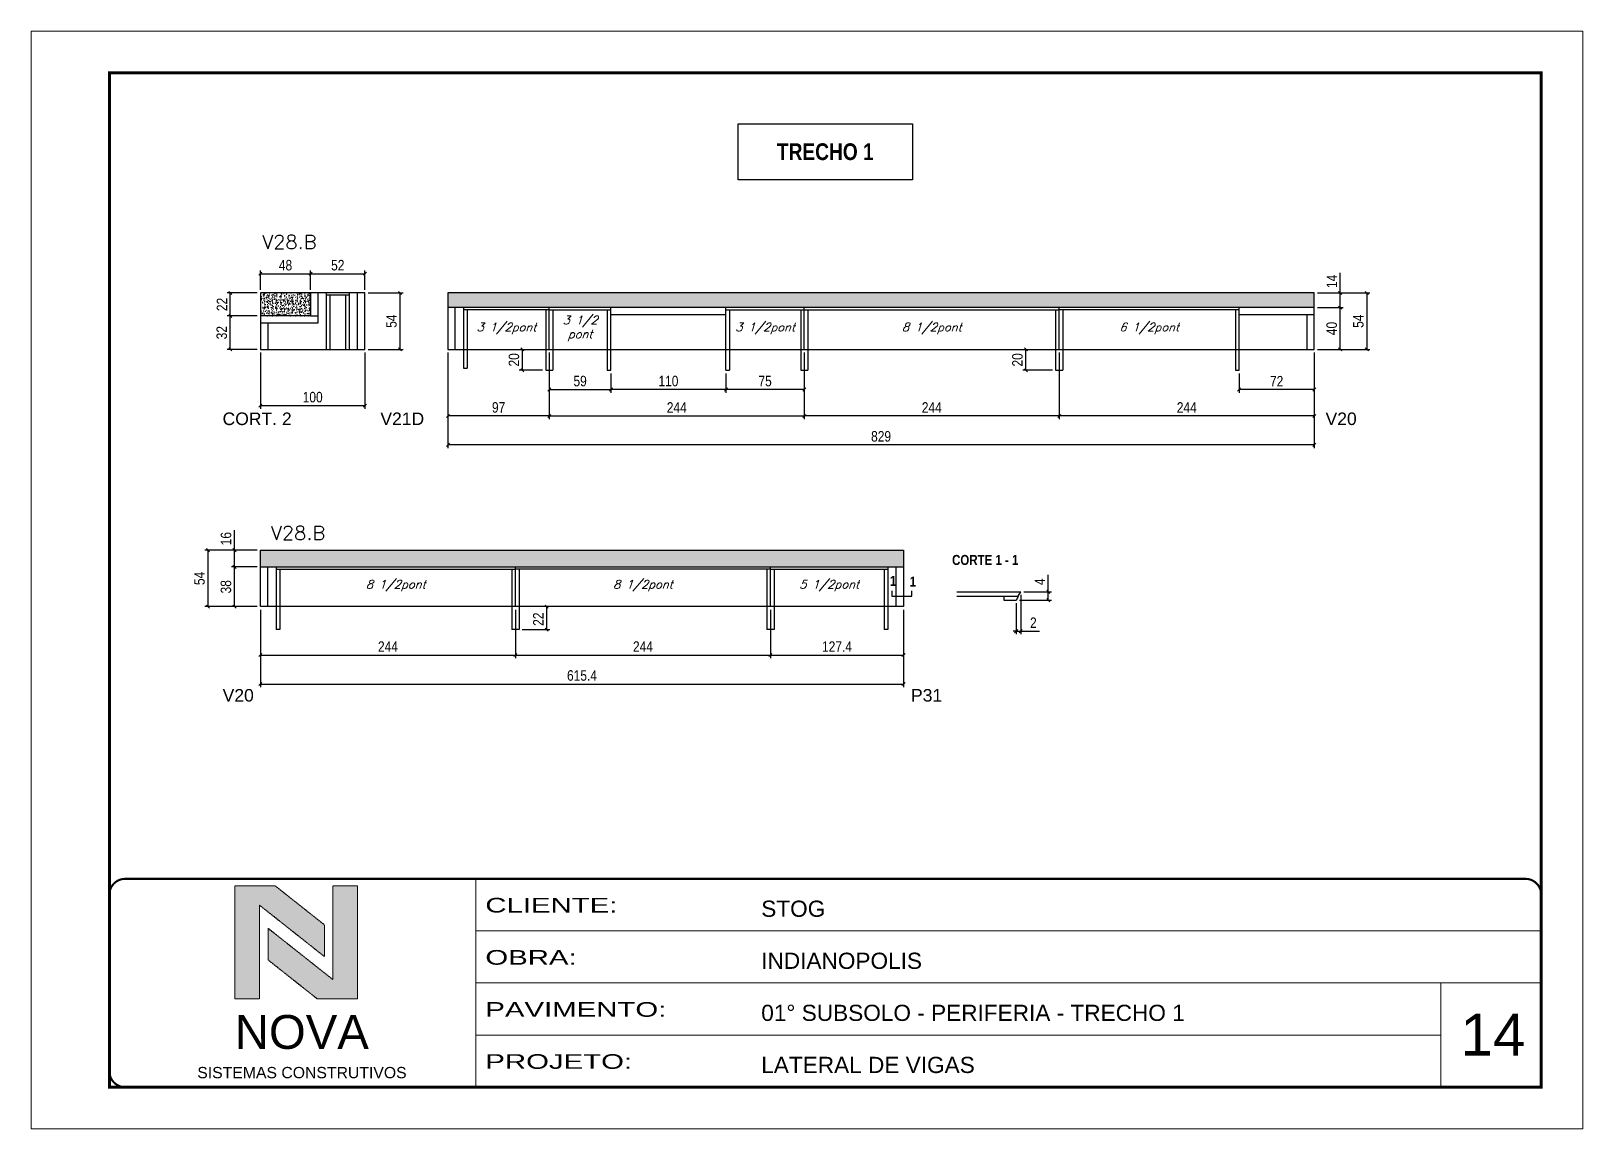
# Model space of a CAD drawing. Extents: x 0 to 6325, y 5574 to 19307.
# Drawn here: x 1585 to 3070, y 13614 to 14664 of the extents above; entities that cross this region are included whole.
import ezdxf

# ---------------------------------------------------------------- set-up
doc = ezdxf.new("R2010")
doc.units = 0
doc.linetypes.add('CONTINUO', pattern=[0])
doc.linetypes.add('DASHED', pattern=[0.75, 0.5, -0.25])
for name, color, linetype in [('1', 1, 'Continuous'), ('5', 5, 'Continuous'), ('COTA', 241, 'Continuous'), ('detalhes', 4, 'Continuous'), ('NOMENCLATURA', 7, 'Continuous'), ('Painéis', 200, 'Continuous'), ('SARR_2.2x7', 40, 'Continuous'), ('SARR_3.5x7', 81, 'Continuous'), ('texto', 7, 'Continuous')]:
    doc.layers.add(name, color=color, linetype=linetype)
for name, color, linetype, lineweight in [('CARIMBO', 255, 'Continuous', 9), ('CARIMBO-LEGENDA', 75, 'Continuous', 15), ('Folhas', 255, 'Continuous', 9), ('SARRAFO DE PRESSAO', 251, 'DASHED', 9), ('Texto Seção', 7, 'Continuous', 15)]:
    doc.layers.add(name, color=color, linetype=linetype, lineweight=lineweight)
doc.styles.add('arial', font='arial.ttf')
doc.styles.add('COTA TECNICA', font='techl___.ttf', dxfattribs={"height": 10})
doc.styles.add('REGUA-120', font='ROMANS.shx', dxfattribs={"height": 15})
doc.styles.add('ROMANC', font='techb___.ttf', dxfattribs={"height": 2.5})
doc.styles.add('Romans', font='romans.shx')
doc.styles.get("Standard").update_dxf_attribs({"font": 'arial.ttf'})
doc.styles.add('TECNICA', font='techb___.ttf', dxfattribs={"height": 10})
doc.styles.add('Tecnologia', font='')
doc.styles.get('Tecnologia').set_extended_font_data('Forgotten Futurist')
doc.dimstyles.new('PAINEL', dxfattribs={"dimtxt": 10, "dimasz": 3, "dimexe": 3, "dimexo": 3, "dimgap": 3, "dimtad": 1, "dimdec": 1, "dimzin": 12, "dimdsep": 46, "dimtxsty": 'COTA TECNICA', "dimblk1": 'OBLIQUE', "dimblk2": 'OBLIQUE', "dimsah": 1, "dimcen": 0.9, "dimclrd": 4, "dimclre": 4, "dimclrt": 240, "dimadec": 1, "dimazin": 3, "dimtfac": 1, "dimtdec": 1, "dimtmove": 0, "dimatfit": 3, "dimfxl": 1, "dimtolj": 1, "dimtzin": 12, "dimarcsym": 0})

msp = doc.modelspace()

# ---------------------------------------------------------------- texts
at = {"layer": '5', "linetype": 'Continuous'}
for s, rotation, p in [('CORT. 2', 0.00004, (1768.27, 14287.46)), ('V21D', 0.00004, (1919.27, 14287.46)), ('V20', 0.00004, (2823.67, 14287.46)), ('V20', 0.00004, (1768.34, 14023.01)), ('P31', 359.99996, (2427.02, 14023.01))]:
    msp.add_text(s, height=12, rotation=rotation, dxfattribs=at).set_placement(p)
at = {"layer": 'CARIMBO', "style": 'arial'}
msp.add_text('14', height=40, dxfattribs=at).set_placement((2952.86, 13684.42))
at = {"layer": 'detalhes', "style": 'TECNICA'}
for s, p in [('CORTE 1 - 1', (2466.29, 14153.65)), ('1', (2406.86, 14133.63)), ('1', (2425.82, 14132.97))]:
    msp.add_text(s, height=9.6, dxfattribs=at).set_placement(p)
at = {"layer": 'NOMENCLATURA', "color": 2, "insert": (2345, 14548.79), "char_height": 16, "attachment_point": 5, "style": 'ROMANC'}
msp.add_mtext('TRECHO 1', dxfattribs=at)
at = {"layer": 'texto', "color": 2, "char_height": 8, "attachment_point": 5, "style": 'Romans'}
for s, insert in [('{\\Q19;\\C256;3 1/2\\Ppont}', (2110.44, 14379.84)), ('{\\Q19;\\C256;3 1/2pont}', (2039.94, 14379.84)), ('{\\Q19;\\C256;3 1/2pont}', (2287.44, 14379.84)), ('{\\Q19;\\C256;8 1/2pont}', (2446.94, 14379.84)), ('{\\Q19;\\C256;6 1/2pont}', (2654.94, 14379.84)), ('{\\Q19;\\C256;8 1/2pont}', (1934.03, 14133.83)), ('{\\Q19;\\C256;8 1/2pont}', (2170.53, 14133.83)), ('{\\Q19;\\C256;5 1/2pont}', (2348.73, 14133.83))]:
    msp.add_mtext(s, dxfattribs=dict(at, insert=insert))
at = {"layer": 'Texto Seção', "style": 'REGUA-120', "width": 1.05}
for p in [(1806.18, 14456.07), (1814.53, 14177.83)]:
    msp.add_text('V28.B', height=13, dxfattribs=at).set_placement(p)

# ---------------------------------------------------------------- blocks, each defined once
blk = doc.blocks.new('A$C64660E27')
at = {"layer": 'COTA', "true_color": 0x1a1a1a}
h = blk.add_hatch(color=250, dxfattribs=at)
h.dxf.hatch_style = 1
h.paths.add_polyline_path([(185.4, -11.6), (142.4, -11.6), (142.4, -131.6), (168.8, -131.6), (168.8, -32.2), (237.7, -86.7), (237.7, -53)])
at = {"layer": 'COTA'}
h = blk.add_hatch(color=20, dxfattribs=at)
h.dxf.hatch_style = 1
h.paths.add_polyline_path([(273, -11.4), (246.6, -11.4), (246.6, -111.1), (177.7, -56.6), (177.7, -90.2), (230, -131.6), (273, -131.6)])
for p, q in [((142.4, -131.6), (142.4, -11.6)), ((142.4, -11.6), (185.4, -11.6)), ((185.4, -11.6), (237.7, -53)), ((273, -11.4), (246.6, -11.4)), ((246.6, -111.1), (246.6, -11.4)), ((273, -11.4), (273, -131.6)), ((168.8, -32.2), (237.7, -86.7)), ((168.8, -131.6), (168.8, -32.2)), ((246.6, -111.1), (177.7, -56.6)), ((177.7, -90.2), (177.7, -56.6)), ((237.7, -86.7), (237.7, -53)), ((230, -131.6), (177.7, -90.2)), ((142.4, -131.6), (168.8, -131.6)), ((273, -131.6), (230, -131.6))]:
    blk.add_line(p, q)
at = {"layer": 'CARIMBO-LEGENDA', "color": 7, "linetype": 'Continuous', "ltscale": 100, "style": 'arial'}
blk.add_text('NOVA', height=36, dxfattribs=at).set_placement((142.4, -184.8))
at = {"layer": 'CARIMBO-LEGENDA', "color": 7, "linetype": 'Continuous', "style": 'arial'}
blk.add_text('SISTEMAS CONSTRUTIVOS', height=12, dxfattribs=at).set_placement((102.5, -216))
blk = doc.blocks.new('9999999999')
at = {"color": 30, "linetype": 'CONTINUO'}
for p, q in [((98564.6, 34230.2), (98564.6, 34429.4)), ((98564.6, 34379.6), (99584, 34379.6)), ((98564.6, 34329.8), (99488, 34329.8)), ((99584, 34329.8), (99488, 34329.8)), ((99488, 34329.8), (99488, 34230.2)), ((98564.6, 34280), (99488, 34280))]:
    blk.add_line(p, q, dxfattribs=at)
at = {"color": 30, "linetype": 'CONTINUO', "const_width": 2}
blk.add_lwpolyline([(99584, 34230.2), (99584, 34414.4, 0.414214), (99569, 34429.4), (98229, 34429.4, 0.414214), (98214, 34414.4), (98214, 34245.2, 0.414214), (98229, 34230.2), (99584, 34230.2)], format="xyb", dxfattribs=at)
at = {"layer": 'Folhas'}
blk.add_lwpolyline([(98139, 34190.2), (99624, 34190.2), (99624, 35240.2), (98139, 35240.2)], close=True, dxfattribs=at)
at = {"layer": 'Folhas', "color": 30, "const_width": 3}
blk.add_lwpolyline([(98214, 34230.2), (99584, 34230.2), (99584, 35200.2), (98214, 35200.2)], close=True, dxfattribs=at)
at = {"xscale": 0.9, "yscale": 0.9, "zscale": 0.9}
blk.add_blockref('A$C64660E27', (98205.8, 34433.1), dxfattribs=at)
at = {"color": 7, "linetype": 'Continuous', "ltscale": 5, "style": 'arial'}
for s, height, p in [('STOG', 15.48, (98837.7, 34393.1)), ('INDIANOPOLIS', 15.483, (98837.7, 34343.3)), ('01° SUBSOLO - PERIFERIA - TRECHO 1', 15.483, (98837.7, 34293.5)), ('LATERAL DE VIGAS', 15.483, (98837.7, 34243.7))]:
    blk.add_text(s, height=height, dxfattribs=at).set_placement(p)
at = {"layer": 'Folhas', "color": 7, "style": 'Tecnologia', "width": 1.5}
for s, p in [('CLIENTE:', (98573.7, 34397.2)), ('OBRA:', (98573.7, 34347.3)), ('PAVIMENTO:', (98573.7, 34297.5)), ('PROJETO:', (98573.7, 34247.7))]:
    blk.add_text(s, height=14, dxfattribs=at).set_placement(p)
blk = doc.blocks.new('_Oblique')
at = {"layer": '1', "color": 0, "lineweight": -2}
blk.add_line((-0.5, -0.5), (0.5, 0.5), dxfattribs=at)
blk = doc.blocks.new('*D4873')
at = {"layer": 'COTA', "color": 4, "lineweight": -2, "transparency": 16777216}
for p, q in [((1804.5, 14356.8), (1804.5, 14303)), ((1904.5, 14356.8), (1904.5, 14303)), ((1904.5, 14306), (1804.5, 14306))]:
    blk.add_line(p, q, dxfattribs=at)
at = {"layer": 'Defpoints', "color": 0, "transparency": 16777216}
for p in [(1804.5, 14359.8), (1904.5, 14359.8), (1804.5, 14306)]:
    blk.add_point(p, dxfattribs=at)
at = {"layer": 'COTA', "color": 4, "lineweight": -2, "transparency": 16777216, "xscale": 3, "yscale": 3, "zscale": 3, "rotation": 180}
blk.add_blockref('_Oblique', (1804.5, 14306), dxfattribs=at)
at = {"layer": 'COTA', "color": 4, "lineweight": -2, "transparency": 16777216, "xscale": 3, "yscale": 3, "zscale": 3}
blk.add_blockref('_Oblique', (1904.5, 14306), dxfattribs=at)
at = {"layer": 'COTA', "color": 240, "transparency": 16777216, "insert": (1854.5, 14314.1), "char_height": 10, "attachment_point": 5, "style": 'COTA TECNICA'}
blk.add_mtext('\\A1;100', dxfattribs=at)
blk = doc.blocks.new('*D4874')
at = {"layer": 'COTA', "color": 4, "lineweight": -2, "transparency": 16777216}
for p, q in [((1801.5, 14391.8), (1772.7, 14391.8)), ((1775.7, 14359.8), (1775.7, 14391.8)), ((1801.5, 14359.8), (1772.7, 14359.8))]:
    blk.add_line(p, q, dxfattribs=at)
at = {"layer": 'Defpoints', "color": 0, "transparency": 16777216}
for p in [(1775.7, 14391.8), (1804.5, 14391.8), (1804.5, 14359.8)]:
    blk.add_point(p, dxfattribs=at)
at = {"layer": 'COTA', "color": 4, "lineweight": -2, "transparency": 16777216, "xscale": 3, "yscale": 3, "zscale": 3}
for p, rotation in [((1775.7, 14391.8), 90), ((1775.7, 14359.8), 270)]:
    blk.add_blockref('_Oblique', p, dxfattribs=dict(at, rotation=rotation))
at = {"layer": 'COTA', "color": 240, "transparency": 16777216, "insert": (1767.5, 14375.8), "char_height": 10, "attachment_point": 5, "rotation": 90, "style": 'COTA TECNICA'}
blk.add_mtext('\\A1;32', dxfattribs=at)
blk = doc.blocks.new('*D4875')
at = {"layer": 'COTA', "color": 4, "lineweight": -2, "transparency": 16777216}
for p, q in [((1801.5, 14413.8), (1772.7, 14413.8)), ((1775.7, 14391.8), (1775.7, 14413.8)), ((1801.5, 14391.8), (1772.7, 14391.8))]:
    blk.add_line(p, q, dxfattribs=at)
at = {"layer": 'Defpoints', "color": 0, "transparency": 16777216}
for p in [(1775.7, 14413.8), (1804.5, 14413.8), (1804.5, 14391.8)]:
    blk.add_point(p, dxfattribs=at)
at = {"layer": 'COTA', "color": 4, "lineweight": -2, "transparency": 16777216, "xscale": 3, "yscale": 3, "zscale": 3}
for p, rotation in [((1775.7, 14413.8), 90), ((1775.7, 14391.8), 270)]:
    blk.add_blockref('_Oblique', p, dxfattribs=dict(at, rotation=rotation))
at = {"layer": 'COTA', "color": 240, "transparency": 16777216, "insert": (1767.7, 14402.8), "char_height": 10, "attachment_point": 5, "rotation": 90, "style": 'COTA TECNICA'}
blk.add_mtext('\\A1;22', dxfattribs=at)
blk = doc.blocks.new('*D4876')
at = {"layer": 'COTA', "color": 4, "lineweight": -2, "transparency": 16777216}
for p, q in [((1907.5, 14413.8), (1941, 14413.8)), ((1938, 14413.8), (1938, 14359.8)), ((1907.5, 14359.8), (1941, 14359.8))]:
    blk.add_line(p, q, dxfattribs=at)
at = {"layer": 'Defpoints', "color": 0, "transparency": 16777216}
for p in [(1904.5, 14413.8), (1904.5, 14359.8), (1938, 14359.8)]:
    blk.add_point(p, dxfattribs=at)
at = {"layer": 'COTA', "color": 4, "lineweight": -2, "transparency": 16777216, "xscale": 3, "yscale": 3, "zscale": 3}
for p, rotation in [((1938, 14413.8), 90), ((1938, 14359.8), 270)]:
    blk.add_blockref('_Oblique', p, dxfattribs=dict(at, rotation=rotation))
at = {"layer": 'COTA', "color": 240, "transparency": 16777216, "insert": (1929.9, 14386.8), "char_height": 10, "attachment_point": 5, "rotation": 90, "style": 'COTA TECNICA'}
blk.add_mtext('\\A1;54', dxfattribs=at)
blk = doc.blocks.new('*D4877')
at = {"layer": 'COTA', "color": 4, "lineweight": -2, "transparency": 16777216}
for p, q in [((1804.5, 14416.8), (1804.5, 14435.2)), ((1852.5, 14416.8), (1852.5, 14435.2)), ((1804.5, 14432.2), (1852.5, 14432.2))]:
    blk.add_line(p, q, dxfattribs=at)
at = {"layer": 'Defpoints', "color": 0, "transparency": 16777216}
for p in [(1852.5, 14432.2), (1804.5, 14413.8), (1852.5, 14413.8)]:
    blk.add_point(p, dxfattribs=at)
at = {"layer": 'COTA', "color": 4, "lineweight": -2, "transparency": 16777216, "xscale": 3, "yscale": 3, "zscale": 3, "rotation": 180}
blk.add_blockref('_Oblique', (1804.5, 14432.2), dxfattribs=at)
at = {"layer": 'COTA', "color": 4, "lineweight": -2, "transparency": 16777216, "xscale": 3, "yscale": 3, "zscale": 3}
blk.add_blockref('_Oblique', (1852.5, 14432.2), dxfattribs=at)
at = {"layer": 'COTA', "color": 240, "transparency": 16777216, "insert": (1828.5, 14440.3), "char_height": 10, "attachment_point": 5, "style": 'COTA TECNICA'}
blk.add_mtext('\\A1;48', dxfattribs=at)
blk = doc.blocks.new('*D4878')
at = {"layer": 'COTA', "color": 4, "lineweight": -2, "transparency": 16777216}
for p, q in [((1852.5, 14416.8), (1852.5, 14435.2)), ((1904.5, 14416.8), (1904.5, 14435.2)), ((1852.5, 14432.2), (1904.5, 14432.2))]:
    blk.add_line(p, q, dxfattribs=at)
at = {"layer": 'Defpoints', "color": 0, "transparency": 16777216}
for p in [(1904.5, 14432.2), (1852.5, 14413.8), (1904.5, 14413.8)]:
    blk.add_point(p, dxfattribs=at)
at = {"layer": 'COTA', "color": 4, "lineweight": -2, "transparency": 16777216, "xscale": 3, "yscale": 3, "zscale": 3, "rotation": 180}
blk.add_blockref('_Oblique', (1852.5, 14432.2), dxfattribs=at)
at = {"layer": 'COTA', "color": 4, "lineweight": -2, "transparency": 16777216, "xscale": 3, "yscale": 3, "zscale": 3}
blk.add_blockref('_Oblique', (1904.5, 14432.2), dxfattribs=at)
at = {"layer": 'COTA', "color": 240, "transparency": 16777216, "insert": (1878.5, 14440.3), "char_height": 10, "attachment_point": 5, "style": 'COTA TECNICA'}
blk.add_mtext('\\A1;52', dxfattribs=at)
blk = doc.blocks.new('*D4859')
at = {"layer": 'COTA', "color": 4, "lineweight": -2, "transparency": 16777216}
for p, q in [((2815.9, 14399.8), (2840.7, 14399.8)), ((2837.7, 14359.8), (2837.7, 14399.8)), ((2815.9, 14359.8), (2840.7, 14359.8))]:
    blk.add_line(p, q, dxfattribs=at)
at = {"layer": 'Defpoints', "color": 0, "transparency": 16777216}
for p in [(2812.9, 14399.8), (2837.7, 14399.8), (2812.9, 14359.8)]:
    blk.add_point(p, dxfattribs=at)
at = {"layer": 'COTA', "color": 4, "lineweight": -2, "transparency": 16777216, "xscale": 3, "yscale": 3, "zscale": 3}
for p, rotation in [((2837.7, 14399.8), 90), ((2837.7, 14359.8), 270)]:
    blk.add_blockref('_Oblique', p, dxfattribs=dict(at, rotation=rotation))
at = {"layer": 'COTA', "color": 240, "transparency": 16777216, "insert": (2829.6, 14379.8), "char_height": 10, "attachment_point": 5, "rotation": 90, "style": 'COTA TECNICA'}
blk.add_mtext('\\A1;40', dxfattribs=at)
blk = doc.blocks.new('*D4860')
at = {"layer": 'COTA', "color": 4, "lineweight": -2, "transparency": 16777216}
for p, q in [((1983.9, 14356.8), (1983.9, 14265.5)), ((2812.9, 14356.8), (2812.9, 14265.5)), ((2812.9, 14268.5), (1983.9, 14268.5))]:
    blk.add_line(p, q, dxfattribs=at)
at = {"layer": 'Defpoints', "color": 0, "transparency": 16777216}
for p in [(1983.9, 14359.8), (2812.9, 14359.8), (1983.9, 14268.5)]:
    blk.add_point(p, dxfattribs=at)
at = {"layer": 'COTA', "color": 4, "lineweight": -2, "transparency": 16777216, "xscale": 3, "yscale": 3, "zscale": 3, "rotation": 180}
blk.add_blockref('_Oblique', (1983.9, 14268.5), dxfattribs=at)
at = {"layer": 'COTA', "color": 4, "lineweight": -2, "transparency": 16777216, "xscale": 3, "yscale": 3, "zscale": 3}
blk.add_blockref('_Oblique', (2812.9, 14268.5), dxfattribs=at)
at = {"layer": 'COTA', "color": 240, "transparency": 16777216, "insert": (2398.4, 14276.6), "char_height": 10, "attachment_point": 5, "style": 'COTA TECNICA'}
blk.add_mtext('\\A1;829', dxfattribs=at)
blk = doc.blocks.new('*D4861')
at = {"layer": 'COTA', "color": 4, "lineweight": -2, "transparency": 16777216}
for p, q in [((2837.7, 14413.8), (2837.7, 14433)), ((2815.9, 14413.8), (2840.7, 14413.8)), ((2837.7, 14399.8), (2837.7, 14413.8)), ((2815.9, 14399.8), (2840.7, 14399.8))]:
    blk.add_line(p, q, dxfattribs=at)
at = {"layer": 'Defpoints', "color": 0, "transparency": 16777216}
for p in [(2812.9, 14413.8), (2837.7, 14413.8), (2812.9, 14399.8)]:
    blk.add_point(p, dxfattribs=at)
at = {"layer": 'COTA', "color": 4, "lineweight": -2, "transparency": 16777216, "xscale": 3, "yscale": 3, "zscale": 3}
for p, rotation in [((2837.7, 14413.8), 90), ((2837.7, 14399.8), 270)]:
    blk.add_blockref('_Oblique', p, dxfattribs=dict(at, rotation=rotation))
at = {"layer": 'COTA', "color": 240, "transparency": 16777216, "insert": (2829.7, 14424.9), "char_height": 10, "attachment_point": 5, "rotation": 90, "style": 'COTA TECNICA'}
blk.add_mtext('\\A1;14', dxfattribs=at)
blk = doc.blocks.new('*D3717')
at = {"layer": 'COTA', "color": 4, "lineweight": -2, "transparency": 16777216}
for p, q in [((2815.9, 14413.8), (2866.2, 14413.8)), ((2863.2, 14413.8), (2863.2, 14359.8)), ((2815.9, 14359.8), (2866.2, 14359.8))]:
    blk.add_line(p, q, dxfattribs=at)
at = {"layer": 'Defpoints', "color": 0, "transparency": 16777216}
for p in [(2812.9, 14413.8), (2812.9, 14359.8), (2863.2, 14359.8)]:
    blk.add_point(p, dxfattribs=at)
at = {"layer": 'COTA', "color": 4, "lineweight": -2, "transparency": 16777216, "xscale": 3, "yscale": 3, "zscale": 3}
for p, rotation in [((2863.2, 14413.8), 90), ((2863.2, 14359.8), 270)]:
    blk.add_blockref('_Oblique', p, dxfattribs=dict(at, rotation=rotation))
at = {"layer": 'COTA', "color": 240, "transparency": 16777216, "insert": (2855.1, 14386.8), "char_height": 10, "attachment_point": 5, "rotation": 90, "style": 'COTA TECNICA'}
blk.add_mtext('\\A1;54', dxfattribs=at)
blk = doc.blocks.new('*D3718')
at = {"layer": 'COTA', "color": 4, "lineweight": -2, "transparency": 16777216}
for p, q in [((2568.9, 14356.8), (2568.9, 14293.2)), ((2812.9, 14356.8), (2812.9, 14293.2)), ((2812.9, 14296.2), (2568.9, 14296.2))]:
    blk.add_line(p, q, dxfattribs=at)
at = {"layer": 'Defpoints', "color": 0, "transparency": 16777216}
for p in [(2568.9, 14359.8), (2812.9, 14359.8), (2568.9, 14296.2)]:
    blk.add_point(p, dxfattribs=at)
at = {"layer": 'COTA', "color": 4, "lineweight": -2, "transparency": 16777216, "xscale": 3, "yscale": 3, "zscale": 3, "rotation": 180}
blk.add_blockref('_Oblique', (2568.9, 14296.2), dxfattribs=at)
at = {"layer": 'COTA', "color": 4, "lineweight": -2, "transparency": 16777216, "xscale": 3, "yscale": 3, "zscale": 3}
blk.add_blockref('_Oblique', (2812.9, 14296.2), dxfattribs=at)
at = {"layer": 'COTA', "color": 240, "transparency": 16777216, "insert": (2690.9, 14304.3), "char_height": 10, "attachment_point": 5, "style": 'COTA TECNICA'}
blk.add_mtext('\\A1;244', dxfattribs=at)
blk = doc.blocks.new('*D3719')
at = {"layer": 'COTA', "color": 4, "lineweight": -2, "transparency": 16777216}
for p, q in [((2324.9, 14356.8), (2324.9, 14293.2)), ((2568.9, 14356.8), (2568.9, 14293.2)), ((2568.9, 14296.2), (2324.9, 14296.2))]:
    blk.add_line(p, q, dxfattribs=at)
at = {"layer": 'Defpoints', "color": 0, "transparency": 16777216}
for p in [(2324.9, 14359.8), (2568.9, 14359.8), (2324.9, 14296.2)]:
    blk.add_point(p, dxfattribs=at)
at = {"layer": 'COTA', "color": 4, "lineweight": -2, "transparency": 16777216, "xscale": 3, "yscale": 3, "zscale": 3, "rotation": 180}
blk.add_blockref('_Oblique', (2324.9, 14296.2), dxfattribs=at)
at = {"layer": 'COTA', "color": 4, "lineweight": -2, "transparency": 16777216, "xscale": 3, "yscale": 3, "zscale": 3}
blk.add_blockref('_Oblique', (2568.9, 14296.2), dxfattribs=at)
at = {"layer": 'COTA', "color": 240, "transparency": 16777216, "insert": (2446.9, 14304.3), "char_height": 10, "attachment_point": 5, "style": 'COTA TECNICA'}
blk.add_mtext('\\A1;244', dxfattribs=at)
blk = doc.blocks.new('*D3720')
at = {"layer": 'COTA', "color": 4, "lineweight": -2, "transparency": 16777216}
for p, q in [((1983.9, 14356.8), (1983.9, 14293.2)), ((2080.9, 14356.8), (2080.9, 14293.2)), ((2080.9, 14296.2), (1983.9, 14296.2))]:
    blk.add_line(p, q, dxfattribs=at)
at = {"layer": 'Defpoints', "color": 0, "transparency": 16777216}
for p in [(1983.9, 14359.8), (2080.9, 14359.8), (1983.9, 14296.2)]:
    blk.add_point(p, dxfattribs=at)
at = {"layer": 'COTA', "color": 4, "lineweight": -2, "transparency": 16777216, "xscale": 3, "yscale": 3, "zscale": 3, "rotation": 180}
blk.add_blockref('_Oblique', (1983.9, 14296.2), dxfattribs=at)
at = {"layer": 'COTA', "color": 4, "lineweight": -2, "transparency": 16777216, "xscale": 3, "yscale": 3, "zscale": 3}
blk.add_blockref('_Oblique', (2080.9, 14296.2), dxfattribs=at)
at = {"layer": 'COTA', "color": 240, "transparency": 16777216, "insert": (2032.4, 14304.3), "char_height": 10, "attachment_point": 5, "style": 'COTA TECNICA'}
blk.add_mtext('\\A1;97', dxfattribs=at)
blk = doc.blocks.new('*D4862')
at = {"layer": 'COTA', "color": 4, "lineweight": -2, "transparency": 16777216}
for p, q in [((2080.9, 14356.8), (2080.9, 14293.2)), ((2324.9, 14356.8), (2324.9, 14293.2)), ((2080.9, 14296.2), (2324.9, 14296.2))]:
    blk.add_line(p, q, dxfattribs=at)
at = {"layer": 'Defpoints', "color": 0, "transparency": 16777216}
for p in [(2080.9, 14359.8), (2324.9, 14359.8), (2324.9, 14296.2)]:
    blk.add_point(p, dxfattribs=at)
at = {"layer": 'COTA', "color": 4, "lineweight": -2, "transparency": 16777216, "xscale": 3, "yscale": 3, "zscale": 3, "rotation": 180}
blk.add_blockref('_Oblique', (2080.9, 14296.2), dxfattribs=at)
at = {"layer": 'COTA', "color": 4, "lineweight": -2, "transparency": 16777216, "xscale": 3, "yscale": 3, "zscale": 3}
blk.add_blockref('_Oblique', (2324.9, 14296.2), dxfattribs=at)
at = {"layer": 'COTA', "color": 240, "transparency": 16777216, "insert": (2202.9, 14304.3), "char_height": 10, "attachment_point": 5, "style": 'COTA TECNICA'}
blk.add_mtext('\\A1;244', dxfattribs=at)
blk = doc.blocks.new('*D4863')
at = {"layer": 'COTA', "color": 4, "lineweight": -2, "transparency": 16777216}
for p, q in [((2812.9, 14356.8), (2812.9, 14318.4)), ((2740.9, 14336.8), (2740.9, 14318.4)), ((2812.9, 14321.4), (2740.9, 14321.4))]:
    blk.add_line(p, q, dxfattribs=at)
at = {"layer": 'Defpoints', "color": 0, "transparency": 16777216}
for p in [(2812.9, 14359.8), (2740.9, 14339.8), (2740.9, 14321.4)]:
    blk.add_point(p, dxfattribs=at)
at = {"layer": 'COTA', "color": 4, "lineweight": -2, "transparency": 16777216, "xscale": 3, "yscale": 3, "zscale": 3, "rotation": 180}
blk.add_blockref('_Oblique', (2740.9, 14321.4), dxfattribs=at)
at = {"layer": 'COTA', "color": 4, "lineweight": -2, "transparency": 16777216, "xscale": 3, "yscale": 3, "zscale": 3}
blk.add_blockref('_Oblique', (2812.9, 14321.4), dxfattribs=at)
at = {"layer": 'COTA', "color": 240, "transparency": 16777216, "insert": (2776.9, 14329.4), "char_height": 10, "attachment_point": 5, "style": 'COTA TECNICA'}
blk.add_mtext('\\A1;72', dxfattribs=at)
blk = doc.blocks.new('*D4864')
at = {"layer": 'COTA', "color": 4, "lineweight": -2, "transparency": 16777216}
for p, q in [((2080.9, 14356.8), (2080.9, 14318.4)), ((2139.9, 14336.8), (2139.9, 14318.4)), ((2080.9, 14321.4), (2139.9, 14321.4))]:
    blk.add_line(p, q, dxfattribs=at)
at = {"layer": 'Defpoints', "color": 0, "transparency": 16777216}
for p in [(2080.9, 14359.8), (2139.9, 14339.8), (2139.9, 14321.4)]:
    blk.add_point(p, dxfattribs=at)
at = {"layer": 'COTA', "color": 4, "lineweight": -2, "transparency": 16777216, "xscale": 3, "yscale": 3, "zscale": 3, "rotation": 180}
blk.add_blockref('_Oblique', (2080.9, 14321.4), dxfattribs=at)
at = {"layer": 'COTA', "color": 4, "lineweight": -2, "transparency": 16777216, "xscale": 3, "yscale": 3, "zscale": 3}
blk.add_blockref('_Oblique', (2139.9, 14321.4), dxfattribs=at)
at = {"layer": 'COTA', "color": 240, "transparency": 16777216, "insert": (2110.4, 14329.5), "char_height": 10, "attachment_point": 5, "style": 'COTA TECNICA'}
blk.add_mtext('\\A1;59', dxfattribs=at)
blk = doc.blocks.new('*D4865')
at = {"layer": 'COTA', "color": 4, "lineweight": -2, "transparency": 16777216}
for p, q in [((2324.9, 14356.8), (2324.9, 14318.4)), ((2249.9, 14336.8), (2249.9, 14318.4)), ((2324.9, 14321.4), (2249.9, 14321.4))]:
    blk.add_line(p, q, dxfattribs=at)
at = {"layer": 'Defpoints', "color": 0, "transparency": 16777216}
for p in [(2324.9, 14359.8), (2249.9, 14339.8), (2249.9, 14321.4)]:
    blk.add_point(p, dxfattribs=at)
at = {"layer": 'COTA', "color": 4, "lineweight": -2, "transparency": 16777216, "xscale": 3, "yscale": 3, "zscale": 3, "rotation": 180}
blk.add_blockref('_Oblique', (2249.9, 14321.4), dxfattribs=at)
at = {"layer": 'COTA', "color": 4, "lineweight": -2, "transparency": 16777216, "xscale": 3, "yscale": 3, "zscale": 3}
blk.add_blockref('_Oblique', (2324.9, 14321.4), dxfattribs=at)
at = {"layer": 'COTA', "color": 240, "transparency": 16777216, "insert": (2287.4, 14329.5), "char_height": 10, "attachment_point": 5, "style": 'COTA TECNICA'}
blk.add_mtext('\\A1;75', dxfattribs=at)
blk = doc.blocks.new('*D4866')
at = {"layer": 'COTA', "color": 4, "lineweight": -2, "transparency": 16777216}
for p, q in [((2139.9, 14336.8), (2139.9, 14318.4)), ((2249.9, 14336.8), (2249.9, 14318.4)), ((2249.9, 14321.4), (2139.9, 14321.4))]:
    blk.add_line(p, q, dxfattribs=at)
at = {"layer": 'Defpoints', "color": 0, "transparency": 16777216}
for p in [(2139.9, 14339.8), (2249.9, 14339.8), (2139.9, 14321.4)]:
    blk.add_point(p, dxfattribs=at)
at = {"layer": 'COTA', "color": 4, "lineweight": -2, "transparency": 16777216, "xscale": 3, "yscale": 3, "zscale": 3, "rotation": 180}
blk.add_blockref('_Oblique', (2139.9, 14321.4), dxfattribs=at)
at = {"layer": 'COTA', "color": 4, "lineweight": -2, "transparency": 16777216, "xscale": 3, "yscale": 3, "zscale": 3}
blk.add_blockref('_Oblique', (2249.9, 14321.4), dxfattribs=at)
at = {"layer": 'COTA', "color": 240, "transparency": 16777216, "insert": (2194.9, 14329.5), "char_height": 10, "attachment_point": 5, "style": 'COTA TECNICA'}
blk.add_mtext('\\A1;110', dxfattribs=at)
blk = doc.blocks.new('*D4867')
at = {"layer": 'COTA', "color": 4, "lineweight": -2, "transparency": 16777216}
for p, q in [((2537, 14339.8), (2537, 14359.8)), ((2562.4, 14339.8), (2534, 14339.8))]:
    blk.add_line(p, q, dxfattribs=at)
at = {"layer": 'Defpoints', "color": 0, "transparency": 16777216}
for p in [(2537, 14359.8), (2537, 14359.8), (2565.4, 14339.8)]:
    blk.add_point(p, dxfattribs=at)
at = {"layer": 'COTA', "color": 4, "lineweight": -2, "transparency": 16777216, "xscale": 3, "yscale": 3, "zscale": 3}
for p, rotation in [((2537, 14359.8), 90), ((2537, 14339.8), 270)]:
    blk.add_blockref('_Oblique', p, dxfattribs=dict(at, rotation=rotation))
at = {"layer": 'COTA', "color": 240, "transparency": 16777216, "insert": (2528.9, 14349.8), "char_height": 10, "attachment_point": 5, "rotation": 90, "style": 'COTA TECNICA'}
blk.add_mtext('\\A1;20', dxfattribs=at)
blk = doc.blocks.new('*D4868')
at = {"layer": 'COTA', "color": 4, "lineweight": -2, "transparency": 16777216}
for p, q in [((2055.2, 14339.8), (2055.2, 14359.8)), ((2074.4, 14339.8), (2052.2, 14339.8))]:
    blk.add_line(p, q, dxfattribs=at)
at = {"layer": 'Defpoints', "color": 0, "transparency": 16777216}
for p in [(2055.2, 14359.8), (2055.2, 14359.8), (2077.4, 14339.8)]:
    blk.add_point(p, dxfattribs=at)
at = {"layer": 'COTA', "color": 4, "lineweight": -2, "transparency": 16777216, "xscale": 3, "yscale": 3, "zscale": 3}
for p, rotation in [((2055.2, 14359.8), 90), ((2055.2, 14339.8), 270)]:
    blk.add_blockref('_Oblique', p, dxfattribs=dict(at, rotation=rotation))
at = {"layer": 'COTA', "color": 240, "transparency": 16777216, "insert": (2047.1, 14349.8), "char_height": 10, "attachment_point": 5, "rotation": 90, "style": 'COTA TECNICA'}
blk.add_mtext('\\A1;20', dxfattribs=at)
blk = doc.blocks.new('*D4853')
at = {"layer": 'COTA', "color": 4, "lineweight": -2, "transparency": 16777216}
for p, q in [((1801.5, 14151.8), (1776.7, 14151.8)), ((1779.7, 14113.8), (1779.7, 14151.8)), ((1801.5, 14113.8), (1776.7, 14113.8))]:
    blk.add_line(p, q, dxfattribs=at)
at = {"layer": 'Defpoints', "color": 0, "transparency": 16777216}
for p in [(1779.7, 14151.8), (1804.5, 14151.8), (1804.5, 14113.8)]:
    blk.add_point(p, dxfattribs=at)
at = {"layer": 'COTA', "color": 4, "lineweight": -2, "transparency": 16777216, "xscale": 3, "yscale": 3, "zscale": 3}
for p, rotation in [((1779.7, 14151.8), 90), ((1779.7, 14113.8), 270)]:
    blk.add_blockref('_Oblique', p, dxfattribs=dict(at, rotation=rotation))
at = {"layer": 'COTA', "color": 240, "transparency": 16777216, "insert": (1771.5, 14132.8), "char_height": 10, "attachment_point": 5, "rotation": 90, "style": 'COTA TECNICA'}
blk.add_mtext('\\A1;38', dxfattribs=at)
blk = doc.blocks.new('*D4854')
at = {"layer": 'COTA', "color": 4, "lineweight": -2, "transparency": 16777216}
for p, q in [((1804.5, 14110.8), (1804.5, 14036.8)), ((2419.9, 14110.8), (2419.9, 14036.8)), ((1804.5, 14039.8), (2419.9, 14039.8))]:
    blk.add_line(p, q, dxfattribs=at)
at = {"layer": 'Defpoints', "color": 0, "transparency": 16777216}
for p in [(1804.5, 14113.8), (2419.9, 14113.8), (2419.9, 14039.8)]:
    blk.add_point(p, dxfattribs=at)
at = {"layer": 'COTA', "color": 4, "lineweight": -2, "transparency": 16777216, "xscale": 3, "yscale": 3, "zscale": 3, "rotation": 180}
blk.add_blockref('_Oblique', (1804.5, 14039.8), dxfattribs=at)
at = {"layer": 'COTA', "color": 4, "lineweight": -2, "transparency": 16777216, "xscale": 3, "yscale": 3, "zscale": 3}
blk.add_blockref('_Oblique', (2419.9, 14039.8), dxfattribs=at)
at = {"layer": 'COTA', "color": 240, "transparency": 16777216, "insert": (2112.2, 14047.9), "char_height": 10, "attachment_point": 5, "style": 'COTA TECNICA'}
blk.add_mtext('\\A1;615.4', dxfattribs=at)
blk = doc.blocks.new('*D4869')
at = {"layer": 'COTA', "color": 4, "lineweight": -2, "transparency": 16777216}
for p, q in [((1779.7, 14167.8), (1779.7, 14186.8)), ((1801.5, 14167.8), (1776.7, 14167.8)), ((1779.7, 14151.8), (1779.7, 14167.8)), ((1801.5, 14151.8), (1776.7, 14151.8))]:
    blk.add_line(p, q, dxfattribs=at)
at = {"layer": 'Defpoints', "color": 0, "transparency": 16777216}
for p in [(1779.7, 14167.8), (1804.5, 14167.8), (1804.5, 14151.8)]:
    blk.add_point(p, dxfattribs=at)
at = {"layer": 'COTA', "color": 4, "lineweight": -2, "transparency": 16777216, "xscale": 3, "yscale": 3, "zscale": 3}
for p, rotation in [((1779.7, 14167.8), 90), ((1779.7, 14151.8), 270)]:
    blk.add_blockref('_Oblique', p, dxfattribs=dict(at, rotation=rotation))
at = {"layer": 'COTA', "color": 240, "transparency": 16777216, "insert": (1771.6, 14178.8), "char_height": 10, "attachment_point": 5, "rotation": 90, "style": 'COTA TECNICA'}
blk.add_mtext('\\A1;16', dxfattribs=at)
blk = doc.blocks.new('*D3721')
at = {"layer": 'COTA', "color": 4, "lineweight": -2, "transparency": 16777216}
for p, q in [((1801.5, 14167.8), (1751.3, 14167.8)), ((1754.3, 14167.8), (1754.3, 14113.8)), ((1801.5, 14113.8), (1751.3, 14113.8))]:
    blk.add_line(p, q, dxfattribs=at)
at = {"layer": 'Defpoints', "color": 0, "transparency": 16777216}
for p in [(1804.5, 14167.8), (1754.3, 14113.8), (1804.5, 14113.8)]:
    blk.add_point(p, dxfattribs=at)
at = {"layer": 'COTA', "color": 4, "lineweight": -2, "transparency": 16777216, "xscale": 3, "yscale": 3, "zscale": 3}
for p, rotation in [((1754.3, 14167.8), 90), ((1754.3, 14113.8), 270)]:
    blk.add_blockref('_Oblique', p, dxfattribs=dict(at, rotation=rotation))
at = {"layer": 'COTA', "color": 240, "transparency": 16777216, "insert": (1746.2, 14140.8), "char_height": 10, "attachment_point": 5, "rotation": 90, "style": 'COTA TECNICA'}
blk.add_mtext('\\A1;54', dxfattribs=at)
blk = doc.blocks.new('*D4870')
at = {"layer": 'COTA', "color": 4, "lineweight": -2, "transparency": 16777216}
for p, q in [((1804.5, 14110.8), (1804.5, 14064.5)), ((2048.5, 14110.8), (2048.5, 14064.5)), ((1804.5, 14067.5), (2048.5, 14067.5))]:
    blk.add_line(p, q, dxfattribs=at)
at = {"layer": 'Defpoints', "color": 0, "transparency": 16777216}
for p in [(1804.5, 14113.8), (2048.5, 14113.8), (2048.5, 14067.5)]:
    blk.add_point(p, dxfattribs=at)
at = {"layer": 'COTA', "color": 4, "lineweight": -2, "transparency": 16777216, "xscale": 3, "yscale": 3, "zscale": 3, "rotation": 180}
blk.add_blockref('_Oblique', (1804.5, 14067.5), dxfattribs=at)
at = {"layer": 'COTA', "color": 4, "lineweight": -2, "transparency": 16777216, "xscale": 3, "yscale": 3, "zscale": 3}
blk.add_blockref('_Oblique', (2048.5, 14067.5), dxfattribs=at)
at = {"layer": 'COTA', "color": 240, "transparency": 16777216, "insert": (1926.5, 14075.6), "char_height": 10, "attachment_point": 5, "style": 'COTA TECNICA'}
blk.add_mtext('\\A1;244', dxfattribs=at)
blk = doc.blocks.new('*D4871')
at = {"layer": 'COTA', "color": 4, "lineweight": -2, "transparency": 16777216}
for p, q in [((2048.5, 14110.8), (2048.5, 14064.5)), ((2292.5, 14110.8), (2292.5, 14064.5)), ((2048.5, 14067.5), (2292.5, 14067.5))]:
    blk.add_line(p, q, dxfattribs=at)
at = {"layer": 'Defpoints', "color": 0, "transparency": 16777216}
for p in [(2048.5, 14113.8), (2292.5, 14113.8), (2292.5, 14067.5)]:
    blk.add_point(p, dxfattribs=at)
at = {"layer": 'COTA', "color": 4, "lineweight": -2, "transparency": 16777216, "xscale": 3, "yscale": 3, "zscale": 3, "rotation": 180}
blk.add_blockref('_Oblique', (2048.5, 14067.5), dxfattribs=at)
at = {"layer": 'COTA', "color": 4, "lineweight": -2, "transparency": 16777216, "xscale": 3, "yscale": 3, "zscale": 3}
blk.add_blockref('_Oblique', (2292.5, 14067.5), dxfattribs=at)
at = {"layer": 'COTA', "color": 240, "transparency": 16777216, "insert": (2170.5, 14075.6), "char_height": 10, "attachment_point": 5, "style": 'COTA TECNICA'}
blk.add_mtext('\\A1;244', dxfattribs=at)
blk = doc.blocks.new('*D3722')
at = {"layer": 'COTA', "color": 4, "lineweight": -2, "transparency": 16777216}
for p, q in [((2292.5, 14110.8), (2292.5, 14064.5)), ((2419.9, 14110.8), (2419.9, 14064.5)), ((2292.5, 14067.5), (2419.9, 14067.5))]:
    blk.add_line(p, q, dxfattribs=at)
at = {"layer": 'Defpoints', "color": 0, "transparency": 16777216}
for p in [(2292.5, 14113.8), (2419.9, 14113.8), (2419.9, 14067.5)]:
    blk.add_point(p, dxfattribs=at)
at = {"layer": 'COTA', "color": 4, "lineweight": -2, "transparency": 16777216, "xscale": 3, "yscale": 3, "zscale": 3, "rotation": 180}
blk.add_blockref('_Oblique', (2292.5, 14067.5), dxfattribs=at)
at = {"layer": 'COTA', "color": 4, "lineweight": -2, "transparency": 16777216, "xscale": 3, "yscale": 3, "zscale": 3}
blk.add_blockref('_Oblique', (2419.9, 14067.5), dxfattribs=at)
at = {"layer": 'COTA', "color": 240, "transparency": 16777216, "insert": (2356.2, 14075.6), "char_height": 10, "attachment_point": 5, "style": 'COTA TECNICA'}
blk.add_mtext('\\A1;127.4', dxfattribs=at)
blk = doc.blocks.new('*D4872')
at = {"layer": 'COTA', "color": 4, "lineweight": -2, "transparency": 16777216}
for p, q in [((2078.4, 14091.8), (2078.4, 14113.8)), ((2055, 14091.8), (2081.4, 14091.8))]:
    blk.add_line(p, q, dxfattribs=at)
at = {"layer": 'Defpoints', "color": 0, "transparency": 16777216}
for p in [(2078.4, 14113.8), (2078.4, 14113.8), (2052, 14091.8)]:
    blk.add_point(p, dxfattribs=at)
at = {"layer": 'COTA', "color": 4, "lineweight": -2, "transparency": 16777216, "xscale": 3, "yscale": 3, "zscale": 3}
for p, rotation in [((2078.4, 14113.8), 90), ((2078.4, 14091.8), 270)]:
    blk.add_blockref('_Oblique', p, dxfattribs=dict(at, rotation=rotation))
at = {"layer": 'COTA', "color": 240, "transparency": 16777216, "insert": (2070.4, 14101.8), "char_height": 10, "attachment_point": 5, "rotation": 90, "style": 'COTA TECNICA'}
blk.add_mtext('\\A1;22', dxfattribs=at)
blk = doc.blocks.new('*D4879')
at = {"layer": 'COTA', "color": 4, "lineweight": -2, "transparency": 16777216}
for p, q in [((2532, 14125), (2532, 14087.4)), ((2527.7, 14117), (2527.7, 14087.4)), ((2527.7, 14090.4), (2524.7, 14090.4)), ((2527.7, 14090.4), (2532, 14090.4)), ((2532, 14090.4), (2550.1, 14090.4))]:
    blk.add_line(p, q, dxfattribs=at)
at = {"layer": 'Defpoints', "color": 0, "transparency": 16777216}
for p in [(2532, 14128), (2527.7, 14120), (2532, 14090.4)]:
    blk.add_point(p, dxfattribs=at)
at = {"layer": 'COTA', "color": 4, "lineweight": -2, "transparency": 16777216, "xscale": 3, "yscale": 3, "zscale": 3}
blk.add_blockref('_Oblique', (2527.7, 14090.4), dxfattribs=at)
at = {"layer": 'COTA', "color": 4, "lineweight": -2, "transparency": 16777216, "xscale": 3, "yscale": 3, "zscale": 3, "rotation": 180}
blk.add_blockref('_Oblique', (2532, 14090.4), dxfattribs=at)
at = {"layer": 'COTA', "color": 240, "transparency": 16777216, "insert": (2544.1, 14098.4), "char_height": 10, "attachment_point": 5, "style": 'COTA TECNICA'}
blk.add_mtext('\\A1;2', dxfattribs=at)
blk = doc.blocks.new('*D4880')
at = {"layer": 'COTA', "color": 4, "lineweight": -2, "transparency": 16777216}
for p, q in [((2558.4, 14128), (2558.4, 14144.2)), ((2535, 14128), (2561.4, 14128)), ((2558.4, 14120), (2558.4, 14128)), ((2530.7, 14120), (2561.4, 14120))]:
    blk.add_line(p, q, dxfattribs=at)
at = {"layer": 'Defpoints', "color": 0, "transparency": 16777216}
for p in [(2532, 14128), (2558.4, 14128), (2527.7, 14120)]:
    blk.add_point(p, dxfattribs=at)
at = {"layer": 'COTA', "color": 4, "lineweight": -2, "transparency": 16777216, "xscale": 3, "yscale": 3, "zscale": 3}
for p, rotation in [((2558.4, 14128), 90), ((2558.4, 14120), 270)]:
    blk.add_blockref('_Oblique', p, dxfattribs=dict(at, rotation=rotation))
at = {"layer": 'COTA', "color": 240, "transparency": 16777216, "insert": (2550.3, 14137.6), "char_height": 10, "attachment_point": 5, "rotation": 90, "style": 'COTA TECNICA'}
blk.add_mtext('\\A1;4', dxfattribs=at)

# ---------------------------------------------------------------- dimensions: what is measured, and where the dimension line sits
at = {"layer": 'COTA'}
for base, p1, p2, angle, picture, middle in [((1852.53, 14432.16), (1804.53, 14413.84), (1852.53, 14413.84), 180, '*D4877', (1828.53, 14440.26)), ((1904.53, 14432.16), (1852.53, 14413.84), (1904.53, 14413.84), 180, '*D4878', (1878.53, 14440.27)), ((2837.73, 14413.84), (2812.94, 14399.84), (2812.94, 14413.84), 90, '*D4861', (2829.66, 14424.9)), ((1775.74, 14413.84), (1804.53, 14391.84), (1804.53, 14413.84), 90, '*D4875', (1767.74, 14402.84)), ((1938.03, 14359.84), (1904.53, 14413.84), (1904.53, 14359.84), 90, '*D4876', (1929.92, 14386.84)), ((2863.19, 14359.84), (2812.94, 14413.84), (2812.94, 14359.84), 90, '*D3717', (2855.08, 14386.84)), ((1775.74, 14391.84), (1804.53, 14359.84), (1804.53, 14391.84), 90, '*D4874', (1767.52, 14375.84)), ((2837.73, 14399.84), (2812.94, 14359.84), (2812.94, 14399.84), 90, '*D4859', (2829.63, 14379.84)), ((1804.53, 14305.96), (1904.53, 14359.84), (1804.53, 14359.84), 180, '*D4873', (1854.53, 14314.06)), ((1983.94, 14268.46), (2812.94, 14359.84), (1983.94, 14359.84), 180, '*D4860', (2398.44, 14276.57)), ((1983.94, 14296.18), (2080.94, 14359.84), (1983.94, 14359.84), 180, '*D3720', (2032.44, 14304.28)), ((2324.94, 14296.18), (2080.94, 14359.84), (2324.94, 14359.84), 180, '*D4862', (2202.94, 14304.25)), ((2139.94, 14321.37), (2080.94, 14359.84), (2139.94, 14339.84), 180, '*D4864', (2110.44, 14329.51)), ((2249.94, 14321.37), (2324.94, 14359.84), (2249.94, 14339.84), 180, '*D4865', (2287.44, 14329.48)), ((2324.94, 14296.18), (2568.94, 14359.84), (2324.94, 14359.84), 180, '*D3719', (2446.94, 14304.25)), ((2568.94, 14296.18), (2812.94, 14359.84), (2568.94, 14359.84), 180, '*D3718', (2690.94, 14304.25)), ((2740.94, 14321.37), (2812.94, 14359.84), (2740.94, 14339.84), 180, '*D4863', (2776.94, 14329.44)), ((2139.94, 14321.37), (2249.94, 14339.84), (2139.94, 14339.84), 180, '*D4866', (2194.94, 14329.47)), ((1779.74, 14167.83), (1804.53, 14151.83), (1804.53, 14167.83), 90, '*D4869', (1771.63, 14178.84)), ((1754.28, 14113.83), (1804.53, 14167.83), (1804.53, 14113.83), 90, '*D3721', (1746.17, 14140.83)), ((1779.74, 14151.83), (1804.53, 14113.83), (1804.53, 14151.83), 90, '*D4853', (1771.49, 14132.83))]:
    dim = msp.add_linear_dim(base=base, p1=p1, p2=p2, angle=angle, dimstyle='PAINEL', dxfattribs=at)
    dim.commit()
    dim.dimension.update_dxf_attribs({"geometry": picture, "text_midpoint": middle})
for base, p1, p2, picture, middle in [((2055.18, 14359.84), (2077.44, 14339.84), (2055.18, 14359.84), '*D4868', (2055.18, 14349.84)), ((2536.97, 14359.84), (2565.44, 14339.84), (2536.97, 14359.84), '*D4867', (2536.97, 14349.84)), ((2078.43, 14113.83), (2052.03, 14091.83), (2078.43, 14113.83), '*D4872', (2078.43, 14101.83))]:
    dim = msp.add_linear_dim(base=base, p1=p1, p2=p2, angle=90, dimstyle='PAINEL', dxfattribs=at)
    dim.commit()
    dim.dimension.update_dxf_attribs({"geometry": picture, "text_midpoint": middle, "dimtype": 160})
dim = msp.add_linear_dim(base=(2558.38, 14127.95), p1=(2527.71, 14119.95), p2=(2532, 14127.95), angle=90, dimstyle='PAINEL', override={"dimlfac": 0.5}, dxfattribs=at)
dim.commit()
dim.dimension.update_dxf_attribs({"geometry": '*D4880', "text_midpoint": (2550.31, 14137.57)})
dim = msp.add_linear_dim(base=(2532, 14090.36), p1=(2527.71, 14119.95), p2=(2532, 14127.95), dimstyle='PAINEL', override={"dimdec": 0, "dimlfac": 0.5}, dxfattribs=at)
dim.commit()
dim.dimension.update_dxf_attribs({"geometry": '*D4879', "text_midpoint": (2544.05, 14098.36)})
for base, p1, p2, picture, middle in [((2419.93, 14039.79), (1804.53, 14113.83), (2419.93, 14113.83), '*D4854', (2112.23, 14047.9)), ((2048.53, 14067.51), (1804.53, 14113.83), (2048.53, 14113.83), '*D4870', (1926.53, 14075.59)), ((2292.53, 14067.51), (2048.53, 14113.83), (2292.53, 14113.83), '*D4871', (2170.53, 14075.59)), ((2419.93, 14067.51), (2292.53, 14113.83), (2419.93, 14113.83), '*D3722', (2356.23, 14075.59))]:
    dim = msp.add_linear_dim(base=base, p1=p1, p2=p2, dimstyle='PAINEL', dxfattribs=at)
    dim.commit()
    dim.dimension.update_dxf_attribs({"geometry": picture, "text_midpoint": middle})

# ---------------------------------------------------------------- hatches: boundary and pattern name
at = {"layer": 'COTA'}
h = msp.add_hatch(dxfattribs=at)
h.set_pattern_fill('AR-CONC', color=256, scale=0.03)
h.set_pattern_definition([(50, (-2445.294, 1492.037), (5.46554, -0.4781726), [0.5715, -6.2865]), (355, (-2445.294, 1492.037), (-1.0573026, 5.7317054), [0.4572, -5.0292175]), (100.451445, (-2444.8384, 1491.997), (4.4082374, 5.2535326), [0.4857003, -5.3427073]), (46.1842, (-2445.294, 1493.561), (8.1323712, -1.26127), [0.85725, -9.42975]), (96.63556, (-2444.616, 1493.456), (7.122124, 7.4227837), [0.7285507, -8.014068]), (351.18415, (-2445.294, 1493.561), (7.122124, 7.4227837), [0.685799, -7.543792]), (21, (-2444.532, 1493.18), (4.5484317, -3.067956), [0.5715, -6.2865]), (326, (-2444.532, 1493.18), (1.8540609, 5.525639), [0.4572, -5.0292]), (71.451445, (-2444.153, 1492.9244), (6.4024926, 2.457683), [0.4857003, -5.3426981]), (37.5, (-2445.294, 1492.037), (0.0926581, 2.53665117), [0, -4.96824, 0, -5.1054, 0, -5.04825]), (7.5, (-2445.294, 1492.037), (2.0045899, 3.00541724), [0, -2.91084, 0, -4.85394, 0, -1.92405]), (327.5, (-2446.9932, 1492.037), (4.06771786, -0.17186232), [0, -1.905, 0, -5.9436, 0, -7.8867]), (317.5, (-2447.755, 1492.037), (4.4438754, 0.7627947), [0, -2.4765, 0, -3.94716, 0, -5.6007])])
h.paths.add_polyline_path([(1852.53, 14391.84), (1852.53, 14413.84), (1804.53, 14413.84), (1804.53, 14391.84)])
h = msp.add_hatch(dxfattribs=at)
h.set_pattern_fill('AR-CONC', color=256, scale=0.03)
h.set_pattern_definition([(50, (-1379.483, 1319.792), (5.46554, -0.4781726), [0.5715, -6.2865]), (355, (-1379.483, 1319.792), (-1.0573026, 5.7317054), [0.4572, -5.0292175]), (100.451445, (-1379.0275, 1319.752), (4.4082374, 5.2535326), [0.4857003, -5.3427073]), (46.1842, (-1379.483, 1321.316), (8.1323712, -1.26127), [0.85725, -9.42975]), (96.63556, (-1378.805, 1321.211), (7.122124, 7.4227837), [0.7285507, -8.014068]), (351.18415, (-1379.483, 1321.316), (7.122124, 7.4227837), [0.685799, -7.543792]), (21, (-1378.721, 1320.935), (4.5484317, -3.067956), [0.5715, -6.2865]), (326, (-1378.721, 1320.935), (1.8540609, 5.525639), [0.4572, -5.0292]), (71.451445, (-1378.342, 1320.679), (6.4024926, 2.457683), [0.4857003, -5.3426981]), (37.5, (-1379.483, 1319.7919), (0.0926581, 2.53665117), [0, -4.96824, 0, -5.1054, 0, -5.04825]), (7.5, (-1379.483, 1319.7919), (2.0045899, 3.00541724), [0, -2.91084, 0, -4.85394, 0, -1.92405]), (327.5, (-1381.1823, 1319.7919), (4.06771786, -0.17186232), [0, -1.905, 0, -5.9436, 0, -7.8867]), (317.5, (-1381.9443, 1319.792), (4.4438754, 0.7627947), [0, -2.4765, 0, -3.94716, 0, -5.6007])])
h.paths.add_polyline_path([(2812.94, 14399.84), (2812.94, 14413.84), (1983.94, 14413.84), (1983.94, 14399.84)])
h = msp.add_hatch(dxfattribs=at)
h.set_pattern_fill('AR-CONC', color=256, scale=0.03)
h.set_pattern_definition([(50, (-1558.8938, 1073.778), (5.46554, -0.4781726), [0.5715, -6.2865]), (355, (-1558.894, 1073.778), (-1.0573026, 5.7317054), [0.4572, -5.0292175]), (100.451445, (-1558.4383, 1073.7383), (4.4082374, 5.2535326), [0.4857003, -5.3427073]), (46.1842, (-1558.894, 1075.302), (8.1323712, -1.26127), [0.85725, -9.42975]), (96.63556, (-1558.216, 1075.197), (7.122124, 7.4227837), [0.7285507, -8.014068]), (351.18415, (-1558.894, 1075.302), (7.122124, 7.4227837), [0.685799, -7.543792]), (21, (-1558.1318, 1074.921), (4.5484317, -3.067956), [0.5715, -6.2865]), (326, (-1558.132, 1074.921), (1.8540609, 5.525639), [0.4572, -5.0292]), (71.451445, (-1557.7527, 1074.6655), (6.4024926, 2.457683), [0.4857003, -5.3426981]), (37.5, (-1558.8938, 1073.7782), (0.0926581, 2.53665117), [0, -4.96824, 0, -5.1054, 0, -5.04825]), (7.5, (-1558.8938, 1073.7782), (2.0045899, 3.00541724), [0, -2.91084, 0, -4.85394, 0, -1.92405]), (327.5, (-1560.593, 1073.7782), (4.06771786, -0.17186232), [0, -1.905, 0, -5.9436, 0, -7.8867]), (317.5, (-1561.355, 1073.778), (4.4438754, 0.7627947), [0, -2.4765, 0, -3.94716, 0, -5.6007])])
h.paths.add_polyline_path([(1804.53, 14167.83), (1804.53, 14151.83), (2419.93, 14151.83), (2419.93, 14167.83)])

# ---------------------------------------------------------------- linework, layer by layer
for p, q in [((1852.53, 14413.84), (1804.53, 14413.84)), ((1804.53, 14413.84), (1804.53, 14391.84)), ((2812.94, 14413.84), (1983.94, 14413.84)), ((1983.94, 14413.84), (1983.94, 14399.84)), ((2812.94, 14399.84), (2812.94, 14413.84)), ((1852.53, 14391.84), (1859.53, 14391.84)), ((1859.53, 14391.84), (1859.53, 14384.84)), ((1804.53, 14167.83), (2419.93, 14167.83)), ((1804.53, 14151.83), (1804.53, 14167.83)), ((2419.93, 14167.83), (2419.93, 14151.83))]:
    msp.add_line(p, q, dxfattribs=at)
msp.add_lwpolyline([(2261.61, 14575.62), (2428.39, 14575.62), (2428.39, 14521.96), (2261.61, 14521.96)], close=True, dxfattribs=at)
at = {"layer": 'NOMENCLATURA', "linetype": 'Continuous'}
msp.add_lwpolyline([(2408.73, 14128.82), (2408.73, 14123.85), (2427.82, 14123.85), (2427.82, 14128.82)], dxfattribs=at)
at = {"layer": 'Painéis', "linetype": 'ByBlock'}
for p, q in [((1904.53, 14413.84), (1852.53, 14413.84)), ((1852.53, 14413.84), (1852.53, 14391.84)), ((1904.53, 14359.84), (1904.53, 14413.84)), ((1852.53, 14391.84), (1804.53, 14391.84)), ((1804.53, 14391.84), (1804.53, 14359.84)), ((2812.94, 14399.84), (1983.94, 14399.84)), ((1983.94, 14399.84), (1983.94, 14359.84)), ((2080.94, 14359.84), (2080.94, 14399.84)), ((2324.94, 14359.84), (2324.94, 14399.84)), ((2568.94, 14359.84), (2568.94, 14399.84)), ((2812.94, 14359.84), (2812.94, 14399.84)), ((1804.53, 14359.84), (1904.53, 14359.84)), ((1983.94, 14359.84), (2812.94, 14359.84)), ((1804.53, 14151.83), (2419.93, 14151.83)), ((1804.53, 14113.83), (1804.53, 14151.83)), ((2048.53, 14113.83), (2048.53, 14151.83)), ((2292.53, 14113.83), (2292.53, 14151.83)), ((2419.93, 14151.83), (2419.93, 14113.83)), ((2470.8, 14127.95), (2532, 14127.95)), ((2470.8, 14123.95), (2529.65, 14123.95)), ((2529.65, 14123.95), (2532, 14127.95)), ((2419.93, 14113.83), (1804.53, 14113.83))]:
    msp.add_line(p, q, dxfattribs=at)
at = {"layer": 'SARR_2.2x7', "linetype": 'Continuous'}
for p, q in [((1859.53, 14413.84), (1859.53, 14391.84)), ((1889.53, 14411.64), (1867.53, 14411.64)), ((1897.53, 14359.84), (1897.53, 14413.84)), ((1990.94, 14359.84), (1990.94, 14399.84)), ((2080.94, 14397.64), (1998.94, 14397.64)), ((2080.94, 14397.64), (2139.94, 14397.64)), ((2249.94, 14392.84), (2139.94, 14392.84)), ((2249.94, 14397.64), (2324.94, 14397.64)), ((2324.94, 14397.64), (2568.94, 14397.64)), ((2740.94, 14397.64), (2568.94, 14397.64)), ((2812.94, 14392.84), (2740.94, 14392.84)), ((2805.94, 14359.84), (2805.94, 14392.84)), ((1859.53, 14384.84), (1804.53, 14384.84)), ((1811.53, 14384.84), (1811.53, 14359.84)), ((1811.53, 14113.83), (1811.53, 14151.83)), ((1819.53, 14149.63), (2048.53, 14149.63)), ((2292.53, 14149.63), (2048.53, 14149.63)), ((2292.53, 14149.63), (2404.93, 14149.63)), ((2412.93, 14113.83), (2412.93, 14151.83)), ((2515.69, 14123.95), (2515.69, 14119.95)), ((2515.69, 14119.95), (2527.71, 14119.95))]:
    msp.add_line(p, q, dxfattribs=at)
msp.add_arc((2587.12, 14093.58), 65, 152.14484, 156.06502, dxfattribs=at)
at = {"layer": 'SARR_3.5x7'}
for p, q in [((1867.53, 14413.84), (1867.53, 14359.84)), ((1871.03, 14411.64), (1871.03, 14359.84)), ((1886.03, 14411.64), (1886.03, 14359.84)), ((1889.53, 14413.84), (1889.53, 14359.84)), ((1998.94, 14399.84), (1998.94, 14341.84)), ((2002.44, 14397.64), (2002.44, 14341.84)), ((2077.44, 14397.64), (2077.44, 14339.84)), ((2084.44, 14397.64), (2084.44, 14339.84)), ((2136.44, 14397.64), (2136.44, 14339.84)), ((2139.94, 14339.84), (2139.94, 14399.84)), ((2249.94, 14339.84), (2249.94, 14399.84)), ((2253.44, 14397.64), (2253.44, 14339.84)), ((2321.44, 14397.64), (2321.44, 14339.84)), ((2328.44, 14397.64), (2328.44, 14339.84)), ((2565.44, 14397.64), (2565.44, 14339.84)), ((2572.44, 14397.64), (2572.44, 14339.84)), ((2737.44, 14397.64), (2737.44, 14339.84)), ((2740.94, 14339.84), (2740.94, 14399.84)), ((1998.94, 14341.84), (2002.44, 14341.84)), ((2077.44, 14339.84), (2084.44, 14339.84)), ((2136.44, 14339.84), (2139.94, 14339.84)), ((2249.94, 14339.84), (2253.44, 14339.84)), ((2321.44, 14339.84), (2328.44, 14339.84)), ((2565.44, 14339.84), (2572.44, 14339.84)), ((2737.44, 14339.84), (2740.94, 14339.84)), ((1819.53, 14151.83), (1819.53, 14091.83)), ((1823.03, 14149.63), (1823.03, 14091.83)), ((2045.03, 14149.63), (2045.03, 14091.83)), ((2052.03, 14149.63), (2052.03, 14091.83)), ((2289.03, 14149.63), (2289.03, 14091.83)), ((2296.03, 14149.63), (2296.03, 14091.83)), ((2401.43, 14149.63), (2401.43, 14091.83)), ((2404.93, 14151.83), (2404.93, 14091.83)), ((1823.03, 14091.83), (1819.53, 14091.83)), ((2052.03, 14091.83), (2045.03, 14091.83)), ((2296.03, 14091.83), (2289.03, 14091.83)), ((2404.93, 14091.83), (2401.43, 14091.83))]:
    msp.add_line(p, q, dxfattribs=at)

# ---------------------------------------------------------------- block references
at = {"layer": 'SARRAFO DE PRESSAO', "color": 6, "linetype": 'ByBlock'}
msp.add_blockref('9999999999', (-96553.98, -20575.93), dxfattribs=at)

msp.set_redraw_order([(e.dxf.handle, doc.entitydb.next_handle()) for e in msp.query("TEXT MTEXT ATTDEF DIMENSION ARC_DIMENSION")])  # texts and dimensions are drawn at this point

doc.saveas('drawing.dxf')
